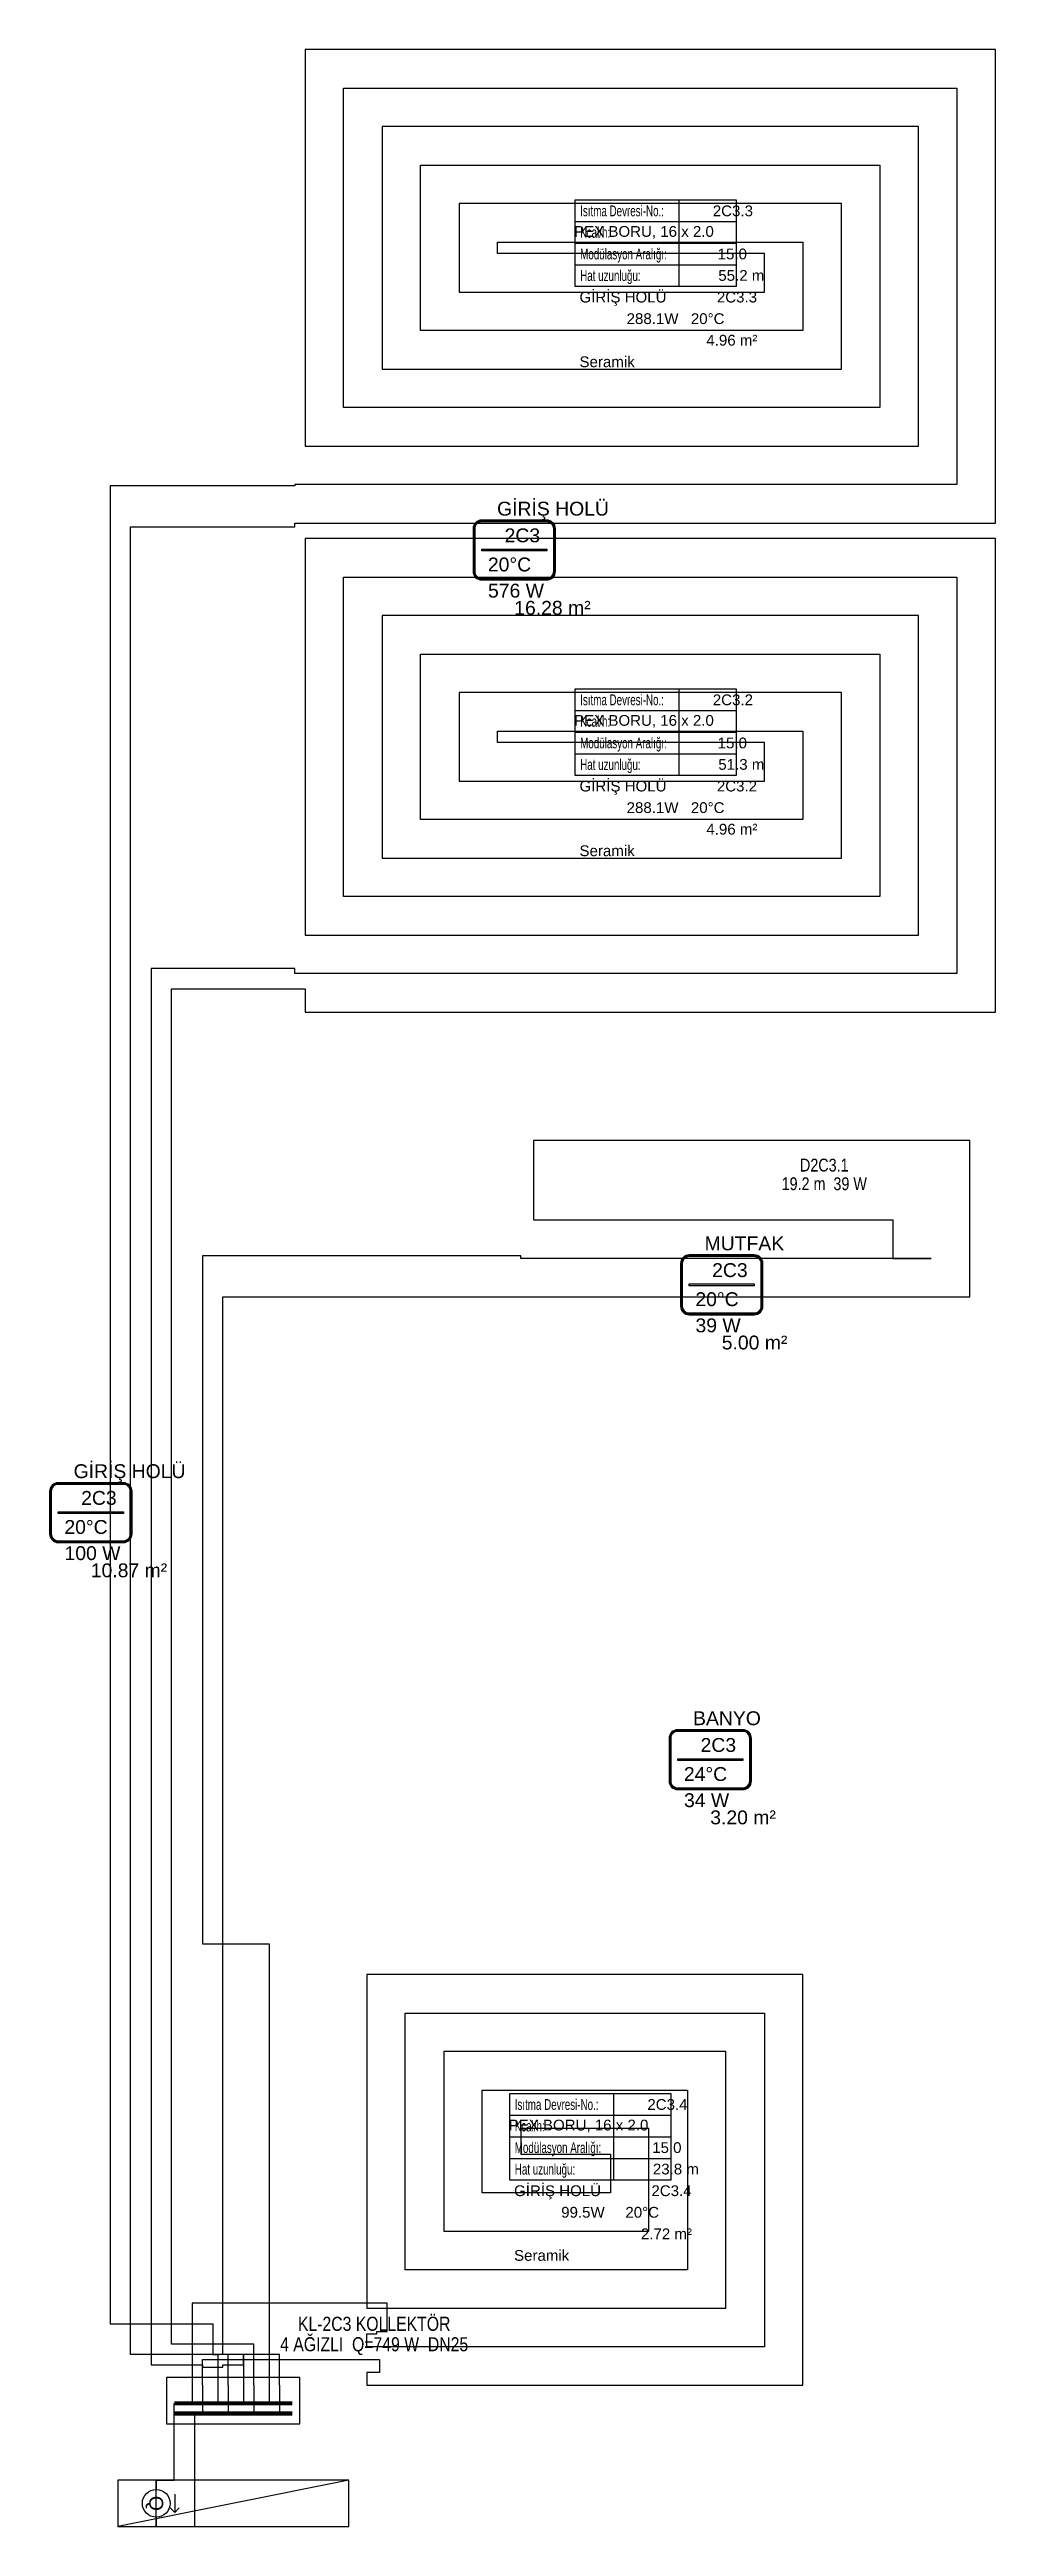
# Model space of a CAD drawing. Header units: centimetres. Extents: x 247996 to 314900, y -468471 to -440326.
# Drawn here: x 288482 to 288851, y -444100 to -443135 of the extents above; entities that cross this region are included whole.
import ezdxf
from ezdxf.enums import TextEntityAlignment as Align

# ---------------------------------------------------------------- set-up
doc = ezdxf.new("R2010")
doc.units = ezdxf.units.CM
doc.linetypes.add('ISITMA DONUS HATTI', pattern=[1.66, 1.57, -0.02, -0.07])
for name, color, linetype in [('SCOTT-MTY-ISIKAYBIMAHAL', 2, 'Continuous'), ('SCOTT-MTY-KALORIMETRE', 6, 'Continuous'), ('SCOTT-MTY-KOLLETÖR', 7, 'Continuous'), ('SCOTT-MTY-PEX-BORU', 1, 'Continuous'), ('SCOTT-MTY-RADYATÖR', 2, 'Continuous'), ('SCOTT-MTY-SAYAC', 3, 'Continuous')]:
    doc.layers.add(name, color=color, linetype=linetype)
doc.layers.add('SCOTT-MTY-ISITMA-DONUS-BORU', color=30, linetype='ISITMA DONUS HATTI', lineweight=30)
doc.layers.add('SCOTT-MTY-ISITMA-GIDIS-BORU', color=10, linetype='Continuous', lineweight=30)
doc.styles.add('MTYCAPLT', font='arial.ttf')
doc.styles.add('ROTAS', font='arial.ttf')

msp = doc.modelspace()

# ---------------------------------------------------------------- texts
at = {"layer": 'SCOTT-MTY-KOLLETÖR', "style": 'ROTAS', "width": 0.8}
for s, p in [('4 AĞIZLI  Q=749 W  DN25', (288608.92, -444029.01)), ('KL-2C3 KOLLEKTÖR', (288608.92, -444021.04))]:
    msp.add_text(s, height=5.5, dxfattribs=at).set_placement(p, align=Align.MIDDLE_CENTER)
at = {"layer": 'SCOTT-MTY-PEX-BORU', "style": 'ROTAS', "width": 0.8}
for s, p in [('D2C3.1', (288784.3, -443569.62)), ('19.2 m  39 W', (288784.3, -443576.88))]:
    msp.add_text(s, height=5, dxfattribs=at).set_placement(p, align=Align.MIDDLE_CENTER)

# ---------------------------------------------------------------- blocks, each defined once
blk = doc.blocks.new('MTY-ETIKET')
at = {"layer": 'SCOTT-MTY-RADYATÖR'}
for p, q in [((2.69, 0), (2.69, 8)), ((-7, 6), (8, 6)), ((-7, 4), (8, 4)), ((-7, 2), (8, 2))]:
    blk.add_line(p, q, dxfattribs=at)
blk.add_lwpolyline([(8, 0), (8, 8), (-7, 8), (-7, 0)], close=True, dxfattribs=at)
at = {"layer": 'SCOTT-MTY-RADYATÖR', "style": 'MTYCAPLT', "width": 0.65}
for s, p in [('Isıtma Devresi-No.:', (-6.5, 7)), ('Kcal/h:', (-6.5, 5)), ('Modülasyon Aralığı:', (-6.5, 3)), ('Hat uzunluğu:', (-6.5, 1))]:
    blk.add_text(s, height=1, rotation=360, dxfattribs=at).set_placement(p, align=Align.MIDDLE_LEFT)
for tag, p in [('NO1_001', (5.8, 6.5)), ('AR_001', (6.25, 2.5)), ('UZ_001', (6.31, 0.51))]:
    blk.add_attdef(tag, p, '', height=1, rotation=360, dxfattribs=at)
at = {"layer": 'SCOTT-MTY-RADYATÖR', "color": 2, "style": 'MTYCAPLT', "width": 0.65}
for tag, p in [('BORU_001', (-7.07, 4.59)), ('YER_001', (2.9, 4.5))]:
    blk.add_attdef(tag, p, '', height=1, dxfattribs=at)
blk = doc.blocks.new('MTY-RADYATOR MAHAL')
at = {"layer": 'SCOTT-MTY-ISIKAYBIMAHAL', "color": 2}
for points in [[(-35.7, 18.4), (-35.7, -18.4, 0.414214), (-28.2, -25.9), (28.2, -25.9, 0.414214), (35.7, -18.4), (35.7, 18.4, 0.414214), (28.2, 25.9), (-28.2, 25.9, 0.414214)], [(-34.2, 18.4), (-34.2, -18.4, 0.414214), (-28.2, -24.4), (28.2, -24.4, 0.414214), (34.2, -18.4), (34.2, 18.4, 0.414214), (28.2, 24.4), (-28.2, 24.4, 0.414214)]]:
    blk.add_lwpolyline(points, format="xyb", close=True, dxfattribs=at)
at = {"layer": 'SCOTT-MTY-ISIKAYBIMAHAL', "color": 4}
for points in [[(-35.2, 18.4), (-35.2, -18.4, 0.414214), (-28.2, -25.4), (28.2, -25.4, 0.414214), (35.2, -18.4), (35.2, 18.4, 0.414214), (28.2, 25.4), (-28.2, 25.4, 0.414214)], [(-34.7, 18.4), (-34.7, -18.4, 0.414214), (-28.2, -24.9), (28.2, -24.9, 0.414214), (34.7, -18.4), (34.7, 18.4, 0.414214), (28.2, 24.9), (-28.2, 24.9, 0.414214)]]:
    blk.add_lwpolyline(points, format="xyb", close=True, dxfattribs=at)
at = {"layer": 'SCOTT-MTY-ISIKAYBIMAHAL', "color": 2}
blk.add_lwpolyline([(-28.2, 0.8), (28.2, 0.8), (28.2, -0.8), (-28.2, -0.8)], close=True, dxfattribs=at)
at = {"layer": 'SCOTT-MTY-ISIKAYBIMAHAL', "color": 1, "style": 'MTYCAPLT', "width": 0.65}
for tag, p in [('MAHAL_001', (-14.9, 29.8)), ('NO_001', (-8.3, 6.7))]:
    blk.add_attdef(tag, p, '', height=12, rotation=360, dxfattribs=at)
at = {"layer": 'SCOTT-MTY-ISIKAYBIMAHAL', "color": 4, "style": 'MTYCAPLT', "width": 0.65}
for tag, p in [('DERECE_001', (-22.8, -18.5)), ('ISIKAYBI_001', (-22.7, -41.1))]:
    blk.add_attdef(tag, p, '', height=12, rotation=360, dxfattribs=at)
blk.add_attdef('ALAN', text='', height=12, rotation=360, dxfattribs=at).set_placement((0, -50), align=Align.MIDDLE_LEFT)
blk = doc.blocks.new('T-DOLAP')
blk.add_line((-45, -9), (45, 9))
blk.add_lwpolyline([(-45, -9), (45, -9), (45, 9), (-45, 9)], close=True)
blk = doc.blocks.new('T-KALORIMETRE')
for p, q in [((-10, 0), (-6, 0)), ((6, 0), (10, 0))]:
    blk.add_line(p, q)
blk.add_lwpolyline([(-4, 8), (4, 8), (2, 10), (4, 8), (2, 6)])
blk.add_circle((0, 0), 6)
at = {"style": 'ROTAS'}
blk.add_text('Q', height=6, dxfattribs=at).set_placement((0, 0), align=Align.MIDDLE_CENTER)

# ---------------------------------------------------------------- linework, layer by layer
at = {"layer": 'SCOTT-MTY-ISITMA-DONUS-BORU'}
for points in [[(288524, -444082), (288531, -444082), (288531, -444052)], [(288538, -444045), (288538, -444052)], [(288548, -444045), (288548, -444052)], [(288558, -444045), (288558, -444052)], [(288568, -444045), (288568, -444052)], [(288524, -444100), (288524, -444082)]]:
    msp.add_lwpolyline(points, dxfattribs=at)
at = {"layer": 'SCOTT-MTY-ISITMA-DONUS-BORU', "const_width": 1.6}
msp.add_lwpolyline([(288577, -444052), (288531, -444052)], dxfattribs=at)
at = {"layer": 'SCOTT-MTY-ISITMA-GIDIS-BORU'}
for points in [[(288542, -444045), (288542, -444056)], [(288552, -444045), (288552, -444056)], [(288562, -444045), (288562, -444056)], [(288572, -444045), (288572, -444056)], [(288539, -444082), (288539, -444056)], [(288539, -444100), (288539, -444082)]]:
    msp.add_lwpolyline(points, dxfattribs=at)
at = {"layer": 'SCOTT-MTY-ISITMA-GIDIS-BORU', "const_width": 1.6}
msp.add_lwpolyline([(288577, -444056), (288531, -444056)], dxfattribs=at)
at = {"layer": 'SCOTT-MTY-KOLLETÖR'}
msp.add_lwpolyline([(288580, -444042), (288528, -444042), (288528, -444060), (288580, -444060)], close=True, dxfattribs=at)
at = {"layer": 'SCOTT-MTY-PEX-BORU'}
for points in [[(288552, -444045), (288552, -444033), (288514, -444033), (288514, -443321), (288578, -443321), (288578, -443319.5), (288582, -443319.5), (288851, -443319.5), (288851, -443135), (288582, -443135), (288582, -443289.5), (288821, -443289.5), (288821, -443165), (288612, -443165), (288612, -443259.5), (288791, -443259.5), (288791, -443195), (288642, -443195), (288642, -443229.5), (288761, -443229.5), (288761, -443214.5), (288657, -443214.5), (288657, -443210), (288776, -443210), (288776, -443244.5), (288627, -443244.5), (288627, -443180), (288806, -443180), (288806, -443274.5), (288597, -443274.5), (288597, -443150), (288836, -443150), (288836, -443304.5), (288582, -443304.5), (288578, -443304.5), (288578, -443305), (288506, -443305), (288506, -444021), (288546, -444021), (288546, -444033), (288548, -444033), (288548, -444045)], [(288562, -444045), (288562, -444029), (288530, -444029), (288530, -443501), (288582, -443501), (288582, -443510), (288851, -443510), (288851, -443325.5), (288582, -443325.5), (288582, -443480), (288821, -443480), (288821, -443355.5), (288612, -443355.5), (288612, -443450), (288791, -443450), (288791, -443385.5), (288642, -443385.5), (288642, -443420), (288761, -443420), (288761, -443405), (288657, -443405), (288657, -443400.5), (288776, -443400.5), (288776, -443435), (288627, -443435), (288627, -443370.5), (288806, -443370.5), (288806, -443465), (288597, -443465), (288597, -443340.5), (288836, -443340.5), (288836, -443495), (288582, -443495), (288578, -443495), (288578, -443493), (288522, -443493), (288522, -444037), (288542, -444037), (288542, -444038), (288550, -444038), (288550, -444037), (288558, -444037), (288558, -444033), (288558, -444045)], [(288572, -444045), (288572, -444033), (288550, -444033), (288550, -443621), (288671, -443621), (288841, -443621), (288841, -443560), (288671, -443560), (288671, -443591), (288811, -443591), (288811, -443606), (288826, -443606), (288671, -443606), (288666, -443606), (288666, -443605), (288542, -443605), (288542, -443873), (288568, -443873), (288568, -444045)], [(288542, -444045), (288542, -444035), (288611, -444035), (288611, -444040), (288606, -444040), (288606, -444045), (288776, -444045), (288776, -443885), (288606, -443885), (288606, -444015), (288746, -444015), (288746, -443915), (288636, -443915), (288636, -443985), (288716, -443985), (288716, -443945), (288666, -443945), (288666, -443955), (288701, -443955), (288701, -443970), (288651, -443970), (288651, -443930), (288731, -443930), (288731, -444000), (288621, -444000), (288621, -443900), (288761, -443900), (288761, -444030), (288606, -444030), (288606, -444025), (288610, -444025), (288610, -444024), (288614, -444024), (288614, -444013), (288538, -444013), (288538, -444045)]]:
    msp.add_lwpolyline(points, dxfattribs=at)

# ---------------------------------------------------------------- block references
at = {"layer": 'SCOTT-MTY-ISIKAYBIMAHAL'}
ref = msp.add_blockref('MTY-RADYATOR MAHAL', (288663.5, -443330), dxfattribs=dict(at, xscale=0.45, yscale=0.45))
ref.add_attrib('DERECE_001', '20%%DC', (288653.22, -443338.31), dxfattribs={"height": 5.4, "rotation": 359.99998, "style": 'MTYCAPLT'})
ref.add_attrib('MAHAL_001', 'GİRİŞ HOLÜ', (288656.81, -443316.57), dxfattribs={"height": 5.4, "rotation": 359.99998, "style": 'MTYCAPLT'})
ref.add_attrib('ISIKAYBI_001', '576 W', (288653.27, -443348.5), dxfattribs={"height": 5.4, "rotation": 359.99998, "style": 'MTYCAPLT'})
ref.add_attrib('NO_001', '2C3', (288659.75, -443326.98), dxfattribs={"height": 5.4, "rotation": 359.99998, "style": 'MTYCAPLT'})
ref.add_attrib('ALAN', '16.28 m²', (288663.5, -443355.2), dxfattribs={"height": 5.4, "rotation": 359.99998, "style": 'MTYCAPLT'})
ref = msp.add_blockref('MTY-RADYATOR MAHAL', (288744.35, -443616.25), dxfattribs=dict(at, xscale=0.45, yscale=0.45))
ref.add_attrib('DERECE_001', '20%%DC', (288734.08, -443624.56), dxfattribs={"height": 5.4, "rotation": 359.99998, "style": 'MTYCAPLT'})
ref.add_attrib('MAHAL_001', 'MUTFAK', (288737.66, -443602.82), dxfattribs={"height": 5.4, "rotation": 359.99998, "style": 'MTYCAPLT'})
ref.add_attrib('ISIKAYBI_001', '39 W', (288734.12, -443634.75), dxfattribs={"height": 5.4, "rotation": 359.99998, "style": 'MTYCAPLT'})
ref.add_attrib('NO_001', '2C3', (288740.6, -443613.23), dxfattribs={"height": 5.4, "rotation": 359.99998, "style": 'MTYCAPLT'})
ref.add_attrib('ALAN', '5.00 m²', (288744.35, -443641.45), dxfattribs={"height": 5.4, "rotation": 359.99998, "style": 'MTYCAPLT'})
ref = msp.add_blockref('MTY-RADYATOR MAHAL', (288498.5, -443705), dxfattribs=dict(at, xscale=0.45, yscale=0.45))
ref.add_attrib('DERECE_001', '20%%DC', (288488.22, -443713.31), dxfattribs={"height": 5.4, "rotation": 359.99998, "style": 'MTYCAPLT'})
ref.add_attrib('MAHAL_001', 'GİRİŞ HOLÜ', (288491.81, -443691.57), dxfattribs={"height": 5.4, "rotation": 359.99998, "style": 'MTYCAPLT'})
ref.add_attrib('ISIKAYBI_001', '100 W', (288488.27, -443723.5), dxfattribs={"height": 5.4, "rotation": 359.99998, "style": 'MTYCAPLT'})
ref.add_attrib('NO_001', '2C3', (288494.75, -443701.98), dxfattribs={"height": 5.4, "rotation": 359.99998, "style": 'MTYCAPLT'})
ref.add_attrib('ALAN', '10.87 m²', (288498.5, -443730.2), dxfattribs={"height": 5.4, "rotation": 359.99998, "style": 'MTYCAPLT'})
ref = msp.add_blockref('MTY-RADYATOR MAHAL', (288739.87, -443801.25), dxfattribs=dict(at, xscale=0.45, yscale=0.45))
ref.add_attrib('DERECE_001', '24%%DC', (288729.59, -443809.56), dxfattribs={"height": 5.4, "rotation": 359.99998, "style": 'MTYCAPLT'})
ref.add_attrib('MAHAL_001', 'BANYO', (288733.18, -443787.82), dxfattribs={"height": 5.4, "rotation": 359.99998, "style": 'MTYCAPLT'})
ref.add_attrib('ISIKAYBI_001', '34 W', (288729.64, -443819.75), dxfattribs={"height": 5.4, "rotation": 359.99998, "style": 'MTYCAPLT'})
ref.add_attrib('NO_001', '2C3', (288736.11, -443798.23), dxfattribs={"height": 5.4, "rotation": 359.99998, "style": 'MTYCAPLT'})
ref.add_attrib('ALAN', '3.20 m²', (288739.87, -443826.45), dxfattribs={"height": 5.4, "rotation": 359.99998, "style": 'MTYCAPLT'})
at = {"layer": 'SCOTT-MTY-KALORIMETRE', "xscale": 0.9, "yscale": 0.9, "rotation": 270}
msp.add_blockref('T-KALORIMETRE', (288524, -444091), dxfattribs=at)
at = {"layer": 'SCOTT-MTY-PEX-BORU'}
ref = msp.add_blockref('MTY-ETIKET', (288716.5, -443227.25), dxfattribs=dict(at, xscale=4.2, yscale=4.2))
ref.add_attrib('UZ_001', '55.2 m', (288743.01, -443225.11), dxfattribs={"height": 4.2, "rotation": 359.99998, "style": 'MTYCAPLT'})
ref.add_attrib('AR_001', '15.0', (288742.75, -443216.75), dxfattribs={"height": 4.2, "rotation": 359.99998, "style": 'MTYCAPLT'})
ref.add_attrib('NO1_001', '2C3.3', (288740.86, -443199.95), dxfattribs={"height": 4.2, "rotation": 359.99998, "style": 'MTYCAPLT'})
ref.add_attrib('BORU_001', 'PEX BORU, 16 x 2.0', (288686.81, -443207.97), dxfattribs={"height": 4.2, "style": 'MTYCAPLT'})
ref.add_attrib('MAHAL_001', 'GİRİŞ HOLÜ', (288688.92, -443233.55), dxfattribs={"height": 4.2, "style": 'MTYCAPLT'})
ref.add_attrib('NO_001', '2C3.3', (288742.45, -443233.55), dxfattribs={"height": 4.2, "style": 'MTYCAPLT'})
ref.add_attrib('DERECE_001', '20°C', (288732.31, -443241.95), dxfattribs={"height": 4.2, "style": 'MTYCAPLT'})
ref.add_attrib('KCAL/H:_001', '288.1W', (288707.29, -443241.95), dxfattribs={"height": 4.2, "style": 'MTYCAPLT'})
ref.add_attrib('ALAN_001', '4.96 m²', (288738.35, -443250.35), dxfattribs={"height": 4.2, "style": 'MTYCAPLT'})
ref.add_attrib('MALZEMECINSI_001', 'Seramik', (288688.92, -443258.75), dxfattribs={"height": 4.2, "style": 'MTYCAPLT'})
ref = msp.add_blockref('MTY-ETIKET', (288716.5, -443417.75), dxfattribs=dict(at, xscale=4.2, yscale=4.2))
ref.add_attrib('UZ_001', '51.3 m', (288743.01, -443415.61), dxfattribs={"height": 4.2, "rotation": 359.99998, "style": 'MTYCAPLT'})
ref.add_attrib('AR_001', '15.0', (288742.75, -443407.25), dxfattribs={"height": 4.2, "rotation": 359.99998, "style": 'MTYCAPLT'})
ref.add_attrib('NO1_001', '2C3.2', (288740.86, -443390.45), dxfattribs={"height": 4.2, "rotation": 359.99998, "style": 'MTYCAPLT'})
ref.add_attrib('BORU_001', 'PEX BORU, 16 x 2.0', (288686.81, -443398.47), dxfattribs={"height": 4.2, "style": 'MTYCAPLT'})
ref.add_attrib('MAHAL_001', 'GİRİŞ HOLÜ', (288688.92, -443424.05), dxfattribs={"height": 4.2, "style": 'MTYCAPLT'})
ref.add_attrib('NO_001', '2C3.2', (288742.45, -443424.05), dxfattribs={"height": 4.2, "style": 'MTYCAPLT'})
ref.add_attrib('DERECE_001', '20°C', (288732.31, -443432.45), dxfattribs={"height": 4.2, "style": 'MTYCAPLT'})
ref.add_attrib('KCAL/H:_001', '288.1W', (288707.29, -443432.45), dxfattribs={"height": 4.2, "style": 'MTYCAPLT'})
ref.add_attrib('ALAN_001', '4.96 m²', (288738.35, -443440.85), dxfattribs={"height": 4.2, "style": 'MTYCAPLT'})
ref.add_attrib('MALZEMECINSI_001', 'Seramik', (288688.92, -443449.25), dxfattribs={"height": 4.2, "style": 'MTYCAPLT'})
ref = msp.add_blockref('MTY-ETIKET', (288691, -443965), dxfattribs=dict(at, xscale=4.2, yscale=4.2))
ref.add_attrib('UZ_001', '23.8 m', (288717.51, -443962.86), dxfattribs={"height": 4.2, "rotation": 359.99998, "style": 'MTYCAPLT'})
ref.add_attrib('AR_001', '15.0', (288717.25, -443954.5), dxfattribs={"height": 4.2, "rotation": 359.99998, "style": 'MTYCAPLT'})
ref.add_attrib('NO1_001', '2C3.4', (288715.36, -443937.7), dxfattribs={"height": 4.2, "rotation": 359.99998, "style": 'MTYCAPLT'})
ref.add_attrib('BORU_001', 'PEX BORU, 16 x 2.0', (288661.31, -443945.72), dxfattribs={"height": 4.2, "style": 'MTYCAPLT'})
ref.add_attrib('MAHAL_001', 'GİRİŞ HOLÜ', (288663.42, -443971.3), dxfattribs={"height": 4.2, "style": 'MTYCAPLT'})
ref.add_attrib('NO_001', '2C3.4', (288716.95, -443971.3), dxfattribs={"height": 4.2, "style": 'MTYCAPLT'})
ref.add_attrib('DERECE_001', '20°C', (288706.81, -443979.7), dxfattribs={"height": 4.2, "style": 'MTYCAPLT'})
ref.add_attrib('KCAL/H:_001', '99.5W', (288681.79, -443979.7), dxfattribs={"height": 4.2, "style": 'MTYCAPLT'})
ref.add_attrib('ALAN_001', '2.72 m²', (288712.85, -443988.1), dxfattribs={"height": 4.2, "style": 'MTYCAPLT'})
ref.add_attrib('MALZEMECINSI_001', 'Seramik', (288663.42, -443996.5), dxfattribs={"height": 4.2, "style": 'MTYCAPLT'})
at = {"layer": 'SCOTT-MTY-SAYAC', "rotation": 180}
msp.add_blockref('T-DOLAP', (288554, -444091), dxfattribs=at)

msp.set_redraw_order([(e.dxf.handle, doc.entitydb.next_handle()) for e in msp.query("TEXT MTEXT ATTDEF DIMENSION ARC_DIMENSION")])  # texts and dimensions are drawn at this point

doc.saveas('drawing.dxf')
